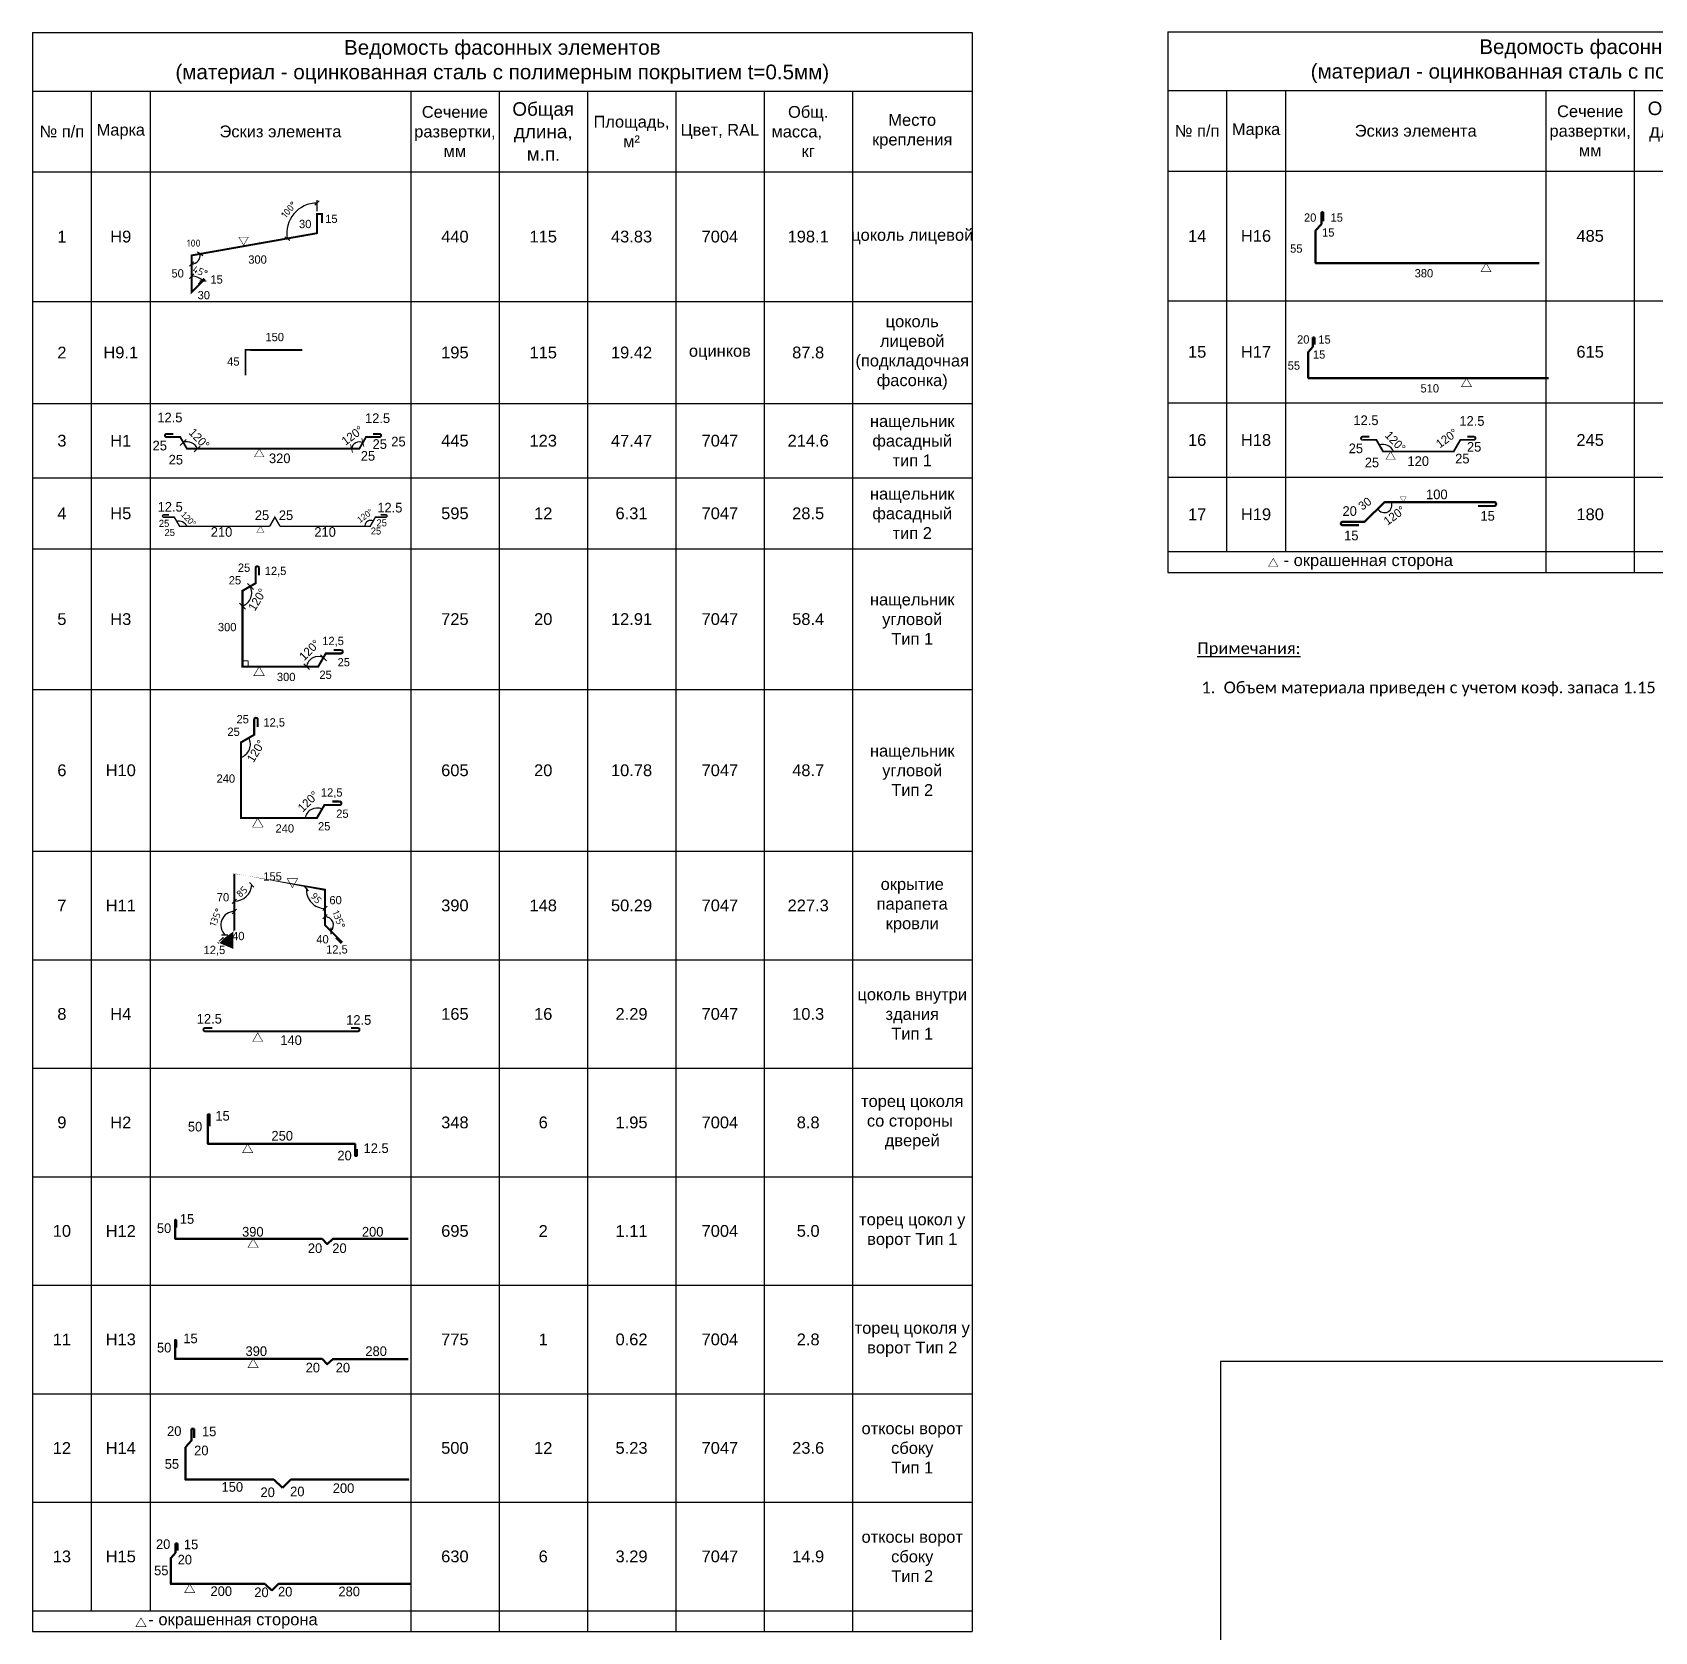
# Model space of a CAD drawing. Header units: millimetres. Extents: x -3689 to 2883575, y -702957 to -604547.
# Drawn here: x 2875816 to 2878571, y -668807 to -666091 of the extents above; entities that cross this region are included whole.
import ezdxf

# ---------------------------------------------------------------- set-up
doc = ezdxf.new("R2010")
doc.units = ezdxf.units.MM
doc.header["$PDMODE"] = 35
for name, color, linetype in [('A-DOOR-IDEN', 12, 'Continuous'), ('A-FLOR-IDEN', 14, 'Continuous'), ('Основная надпись', 7, 'Continuous')]:
    doc.layers.add(name, color=color, linetype=linetype)
doc.layers.add('ФЭ', color=7, linetype='Continuous', lineweight=25, true_color=0xb8002e)
doc.styles.add('Calibri', font='calibri.ttf')
doc.styles.add('DimNat10S', font='romans.shx', dxfattribs={"height": 12})
doc.styles.add('M_200', font='arial.ttf')
doc.dimstyles.new('DimSpecM10S', dxfattribs={"dimscale": 0.05, "dimtxt": 12, "dimasz": 150, "dimexe": 100, "dimexo": 100, "dimgap": 100, "dimtad": 1, "dimdec": 0, "dimzin": 0, "dimtxsty": 'DimNat10S', "dimblk": 'OBLIQUE', "dimcen": 100, "dimdle": 100, "dimclrt": 10, "dimadec": 0, "dimazin": 0, "dimtfac": 1, "dimtdec": 0, "dimtix": 1, "dimtmove": 1, "dimatfit": 3, "dimldrblk": 'OBLIQUE', "dimfxl": 1, "dimtolj": 1, "dimtzin": 0, "dimarcsym": 0})

msp = doc.modelspace()

# ---------------------------------------------------------------- texts
at = {"transparency": 33554687}
for s, height, p in [('12.5', 16.37639146271792, (2876028.052239216, -666753.5758042837)), ('12.5', 16.37639146271792, (2876380.743862056, -666754.7599019172)), ('12.5', 16.37639146271792, (2878059.401554222, -666758.2683578467)), ('12.5', 16.37639146271792, (2878239.327945099, -666759.4524554801)), ('25', 16.37639146271792, (2876019.974087597, -666801.2921536462)), ('25', 16.37639146271792, (2876393.609437327, -666798.6868548965)), ('25', 16.37639146271792, (2876425.3611673, -666794.4951020201)), ('25', 16.37639146271792, (2878252.19352037, -666803.3794084594)), ('25', 16.37639146271792, (2876047.298409598, -666825.1899130768)), ('320', 16.37639146271792, (2876217.629930592, -666822.9044296792)), ('25', 16.37639146271792, (2876373.60204355, -666818.6844749998)), ('25', 16.37639146271792, (2878051.323402603, -666805.9847072092)), ('25', 16.37639146271792, (2878078.647724604, -666829.8824666397)), ('120', 16.37639146271792, (2878151.183103606, -666827.5969832421)), ('25', 16.37639146271792, (2878232.186126594, -666823.3770285627)), ('100', 16.37639146271792, (2878182.753845872, -666884.1263001527)), ('12.5', 16.37639146271792, (2876028.593989641, -666905.1992555736)), ('12.5', 16.37639146271792, (2876401.611194733, -666906.6720990145)), ('20', 16.37639146271792, (2878040.846722576, -666912.4545177994)), ('25', 11.93838937632137, (2876030.615971019, -666931.0887431819)), ('25', 16.37639146271792, (2876193.641563233, -666919.5101755515)), ('25', 16.37639146271792, (2876234.393408892, -666919.5101755515)), ('25', 11.93838937632137, (2876400.161175298, -666930.1872005027)), ('15', 16.37639146271792, (2878275.126698954, -666920.6336541061)), ('25', 11.93838937632137, (2876040.159857624, -666946.6244022859)), ('210', 16.37639146271792, (2876118.811330511, -666947.9753699182)), ('210', 16.37639146271792, (2876294.66575961, -666947.9753699182)), ('25', 11.93838937632137, (2876390.479850939, -666944.0725590133)), ('15', 16.37639146271792, (2878043.657574263, -666953.9824068417)), ('12.5', 16.37639146271792, (2876094.98066266, -667774.743798009)), ('12.5', 16.37639146271792, (2876348.75893047, -667776.7641593822)), ('140', 16.37639146271792, (2876236.858765781, -667811.0692554985)), ('50', 16.37639146271792, (2876079.897257007, -667957.9160370503)), ('15', 16.37639146271792, (2876126.584924114, -667939.5213774379)), ('250', 16.37639146271792, (2876221.881317502, -667973.4000082747)), ('20', 16.37639146271792, (2876333.804359452, -668006.9593288611)), ('12.5', 16.37639146271792, (2876378.272135959, -667994.5311265807)), ('15', 16.37639146271792, (2876066.255395392, -668114.7376870001)), ('50', 16.37639146271792, (2876027.264487437, -668130.4422045356)), ('390', 16.37639146271792, (2876171.955581193, -668136.4200107356)), ('200', 16.37639146271792, (2876375.485776547, -668136.4200107356)), ('20', 16.37639146271792, (2876283.688462002, -668164.3359676887)), ('20', 16.37639146271792, (2876325.141835782, -668164.3359676887)), ('15', 16.37639146271792, (2876072.127670099, -668317.5065428158)), ('50', 16.37639146271792, (2876027.442363287, -668333.2110603513)), ('390', 16.37639146271792, (2876177.8278559, -668339.1888665514)), ('280', 16.37639146271792, (2876381.358051255, -668339.1888665514)), ('20', 16.37639146271792, (2876279.928166545, -668367.1048235045)), ('20', 16.37639146271792, (2876331.014110489, -668367.1048235045)), ('20', 16.37639146271792, (2876044.549798412, -668474.910935337)), ('15', 16.37639146271792, (2876103.829889817, -668475.4748633816)), ('20', 16.37639146271792, (2876090.569838165, -668507.815452057)), ('55', 16.37639146271792, (2876040.598582877, -668530.7728009181)), ('150', 16.37639146271792, (2876137.084372778, -668569.7915176181)), ('20', 16.37639146271792, (2876203.249160817, -668578.8902174903)), ('20', 16.37639146271792, (2876253.577353642, -668577.4735505703)), ('200', 16.37639146271792, (2876325.95588434, -668571.834826258)), ('20', 16.37639146271792, (2876025.752126552, -668666.9305468274)), ('15', 16.37639146271792, (2876073.176199676, -668667.3816892632)), ('20', 16.37639146271792, (2876062.568158354, -668693.2541602035)), ('55', 16.37639146271792, (2876022.591154124, -668711.6200392924)), ('200', 16.37639146271792, (2876118.34148668, -668746.8305611112)), ('20', 16.37639146271792, (2876192.711616476, -668748.7974624588)), ('20', 16.37639146271792, (2876232.974170736, -668747.6641289229)), ('280', 16.37639146271792, (2876335.587190728, -668747.2817035469))]:
    msp.add_text(s, height=height, dxfattribs=at).set_placement(p)
at = {"lineweight": 18, "transparency": 33554687}
for s, height, rotation, p in [('120°', 14.3585303436581, 313.932835946318, (2876080.234991388, -666772.0980250689)), ('120°', 14.35853034365811, 36.21130162195177, (2876347.572661213, -666793.3732563681)), ('120°', 14.3585303436581, 313.932835946318, (2878111.584306393, -666776.7905786318)), ('120°', 14.35853034365811, 36.21130162195177, (2878206.156744256, -666798.065809931)), ('30', 14.35853034365811, 36.21130162195177, (2878074.37354668, -666903.7419032331)), ('120°', 14.35853034365811, 36.21130162195177, (2878117.292095979, -666929.2645944984)), ('120°', 10.46736862052676, 313.9328359462127, (2876067.189026997, -666910.9375009572)), ('120°', 10.46736862052676, 36.21130161994647, (2876372.173896982, -666924.9278765952)), ('120°', 14.35853034365811, 58.71498173041312, (2876193.629526235, -667075.2752593551)), ('120°', 14.35853034365811, 44.90998339545254, (2876277.396652759, -667159.33515325)), ('120°', 14.35853034365811, 58.71498173041312, (2876191.315954355, -667332.5758325936)), ('120°', 14.35853034365811, 44.90998339545254, (2876275.083080878, -667416.6357264885))]:
    msp.add_text(s, height=height, rotation=rotation, dxfattribs=at).set_placement(p)
at = {"layer": 'A-DOOR-IDEN', "linetype": 'ByBlock', "ltscale": 500, "insert": (2877787.166895941, -667093.7962618647), "char_height": 20, "attachment_point": 1, "style": 'Calibri'}
msp.add_mtext_dynamic_manual_height_columns('\\A1;\\pxql;\\P{\\L Примечания:\\P}\\P\\pq*;  1.  Объем материала приведен с учетом коэф. запаса 1.15{\\A0; }', width=1749.999999999995, gutter_width=2.5, heights=[0], dxfattribs=at)
at = {"layer": 'Основная надпись', "transparency": 33554687}
for s, p in [('15', (2876313.181051487, -666414.9626854648)), ('20', (2877975.409502925, -666412.8777041172)), ('15', (2878020.587596991, -666412.8777041172)), ('30', (2876268.680351177, -666423.7822671488)), ('15', (2878006.132219631, -666438.1642127386)), ('55', (2877951.916846578, -666465.4827535596)), ('300', (2876182.515808248, -666484.1629394738)), ('50', (2876052.060064403, -666507.6339652205)), ('15', (2876118.164365277, -666517.9411748762)), ('380', (2878163.351939545, -666507.4003850457)), ('30', (2876096.461139973, -666544.550984847)), ('150', (2876211.647904793, -666615.7948662203)), ('20', (2877963.66220386, -666619.9300111993)), ('15', (2877999.804679113, -666619.9300111993)), ('45', (2876146.665113657, -666657.2883929702)), ('15', (2877990.650002065, -666645.4574029921)), ('55', (2877947.759628589, -666664.2413797982)), ('510', (2878173.290078199, -666702.887810154)), ('25', (2876164.820614267, -667007.4873943351)), ('12,5', (2876210.48308623, -667012.9283656715)), ('25', (2876149.354974214, -667028.8359363787)), ('300', (2876130.941960469, -667108.3394317942)), ('12,5', (2876308.167167402, -667131.9198247012)), ('25', (2876334.212345762, -667167.9674083013)), ('300', (2876231.103466269, -667192.9967334558)), ('25', (2876303.279528165, -667189.3159503449)), ('25', (2876162.507042386, -667264.7879675736)), ('25', (2876147.041402334, -667286.1365096172)), ('12,5', (2876208.16951435, -667270.2289389101)), ('240', (2876128.628388588, -667365.6400050328)), ('12,5', (2876305.853595521, -667389.2203979397)), ('25', (2876331.898773882, -667425.2679815398)), ('240', (2876228.789894389, -667450.2973066943)), ('25', (2876300.965956284, -667446.6165235834)), ('155', (2876208.002569446, -667531.7744497876)), ('70', (2876129.087021398, -667567.1544622028)), ('60', (2876320.296821829, -667572.078594651)), ('40', (2876155.052547969, -667633.0490577432)), ('40', (2876298.050389605, -667638.5920039357)), ('12,5', (2876106.676290549, -667656.7160388075)), ('12,5', (2876314.670463206, -667655.7093415025))]:
    msp.add_text(s, height=14.09297581848358, dxfattribs=at).set_placement(p)

# ---------------------------------------------------------------- blocks, each defined once
blk = doc.blocks.new('*T706')
at = {"layer": 'A-FLOR-IDEN', "color": 0, "linetype": 'ByBlock', "lineweight": -2, "transparency": 16777216}
for p, q in [((0, 0), (1595.853225398809, 0)), ((0, 0), (0, -100)), ((1595.853225398809, 0), (1595.853225398809, -100)), ((0, -100), (100, -100)), ((0, -100), (0, -2715.803900044179)), ((100, -100), (200, -100)), ((100, -100), (100, -2680.416038710857)), ((200, -100), (1595.853225398809, -100)), ((200, -100), (200, -2680.416038710857)), ((642.4565712977201, -100), (642.4565712977201, -2715.803900044179)), ((792.4565712977201, -100), (792.4565712977201, -2715.803900044179)), ((942.4565712977201, -100), (942.4565712977201, -2715.803900044179)), ((1092.45657129772, -100), (1092.45657129772, -2715.803900044179)), ((1242.45657129772, -100), (1242.45657129772, -2715.803900044179)), ((1392.45657129772, -100), (1392.45657129772, -2715.803900044179)), ((1595.853225398809, -100), (1595.853225398809, -2715.803900044179)), ((0, -236.5825907557737), (1595.853225398809, -236.5825907557737)), ((0, -457.0133319764864), (1595.853225398809, -457.0133319764864)), ((0, -630.3080870804843), (1595.853225398809, -630.3080870804843)), ((0, -756.5040385152679), (1595.853225398809, -756.5040385152679)), ((0, -877.0673617760185), (1595.853225398809, -877.0673617760185)), ((0, -1115.801254524849), (1595.853225398809, -1115.801254524849)), ((0, -1390.592954321066), (1595.853225398809, -1390.592954321066)), ((0, -1574.853394948179), (1595.853225398809, -1574.853394948179)), ((0, -1759.113835575292), (1595.853225398809, -1759.113835575292)), ((0, -1943.374276202405), (1595.853225398809, -1943.374276202405)), ((0, -2127.634716829518), (1595.853225398809, -2127.634716829518)), ((0, -2311.895157456631), (1595.853225398809, -2311.895157456631)), ((0, -2496.155598083744), (1595.853225398809, -2496.155598083744)), ((0, -2680.416038710857), (1595.853225398809, -2680.416038710857)), ((0, -2715.803900044179), (1595.853225398809, -2715.803900044179))]:
    blk.add_line(p, q, dxfattribs=at)
at = {"layer": 'A-FLOR-IDEN', "color": 0, "transparency": 16777216, "attachment_point": 5, "style": 'M_200'}
for s, insert, char_height, width in [('Ведомость фасонных элементов \\P(материал - оцинкованная сталь с полимерным покрытием t=0.5мм)', (797.9266126994044, -50), 25, 1594.598697398809), ('Сечение развертки, мм', (717.4565712977201, -168.2912953778869), 20, 148.745472), ('{\\H1.1478x;Общая длина, м.п}.', (867.4565712977201, -168.2912953778869), 20, 148.745472), ('Общ. масса,      кг', (1317.45657129772, -168.2912953778869), 20, 148.745472), ('№ п/п', (50, -168.2912953778869), 20, 98.745472), ('Марка', (150, -168.2912953778869), 20, 98.745472), ('Эскиз элемента', (421.22828564886, -168.2912953778869), 20, 441.2020432977201), ('Площадь, м²', (1017.45657129772, -168.2912953778869), 20, 148.745472), ('Цвет, RAL', (1167.45657129772, -168.2912953778869), 20, 148.745472), ('Место крепления', (1494.154898348264, -168.2912953778869), 20, 202.1421261010886), ('1', (50, -346.79796136613), 20, 98.745472), ('Н9', (150, -346.79796136613), 20, 98.745472), ('440', (717.4565712977201, -346.79796136613), 20, 148.745472), ('115', (867.4565712977201, -346.79796136613), 20, 148.745472), ('43.83', (1017.45657129772, -346.79796136613), 20, 148.745472), ('7004', (1167.45657129772, -346.79796136613), 20, 148.745472), ('198.1', (1317.45657129772, -346.79796136613), 20, 148.745472), ('цоколь лицевой', (1494.154898348264, -346.79796136613), 20, 202.1421261010886), ('цоколь лицевой (подкладочная фасонка)', (1494.154898348264, -543.6607095284853), 20, 202.1421261010886), ('2', (50, -543.6607095284853), 20, 98.745472), ('Н9.1', (150, -543.6607095284853), 20, 98.745472), ('195', (717.4565712977201, -543.6607095284853), 20, 148.745472), ('115', (867.4565712977201, -543.6607095284853), 20, 148.745472), ('19.42', (1017.45657129772, -543.6607095284853), 20, 148.745472), ('оцинков', (1167.45657129772, -543.6607095284853), 20, 148.745472), ('87.8', (1317.45657129772, -543.6607095284853), 20, 148.745472), ('нащельник фасадный\\Pтип 1', (1494.154898348264, -693.4060627978761), 20, 202.1421261010886), ('3', (50, -693.4060627978761), 20, 98.745472), ('Н1', (150, -693.4060627978761), 20, 98.745472), ('445', (717.4565712977201, -693.4060627978761), 20, 148.745472), ('123', (867.4565712977201, -693.4060627978761), 20, 148.745472), ('47.47', (1017.45657129772, -693.4060627978761), 20, 148.745472), ('7047', (1167.45657129772, -693.4060627978761), 20, 148.745472), ('214.6', (1317.45657129772, -693.4060627978761), 20, 148.745472), ('нащельник фасадный\\Pтип 2', (1494.154898348264, -816.7857001456432), 20, 202.1421261010886), ('4', (50, -816.7857001456432), 20, 98.745472), ('Н5', (150, -816.7857001456432), 20, 98.745472), ('595', (717.4565712977201, -816.7857001456432), 20, 148.745472), ('12', (867.4565712977201, -816.7857001456432), 20, 148.745472), ('6.31', (1017.45657129772, -816.7857001456432), 20, 148.745472), ('7047', (1167.45657129772, -816.7857001456432), 20, 148.745472), ('28.5', (1317.45657129772, -816.7857001456432), 20, 148.745472), ('нащельник угловой\\PТип 1', (1494.154898348264, -996.4343081504339), 20, 202.1421261010886), ('5', (50, -996.4343081504339), 20, 98.745472), ('Н3', (150, -996.4343081504339), 20, 98.745472), ('725', (717.4565712977201, -996.4343081504339), 20, 148.745472), ('20', (867.4565712977201, -996.4343081504339), 20, 148.745472), ('12.91', (1017.45657129772, -996.4343081504339), 20, 148.745472), ('7047', (1167.45657129772, -996.4343081504339), 20, 148.745472), ('58.4', (1317.45657129772, -996.4343081504339), 20, 148.745472), ('нащельник угловой \\PТип 2', (1494.154898348264, -1253.197104422958), 20, 202.1421261010886), ('6', (50, -1253.197104422958), 20, 98.745472), ('Н10', (150, -1253.197104422958), 20, 98.745472), ('605', (717.4565712977201, -1253.197104422958), 20, 148.745472), ('20', (867.4565712977201, -1253.197104422958), 20, 148.745472), ('10.78', (1017.45657129772, -1253.197104422958), 20, 148.745472), ('7047', (1167.45657129772, -1253.197104422958), 20, 148.745472), ('48.7', (1317.45657129772, -1253.197104422958), 20, 148.745472), ('окрытие парапета кровли', (1494.154898348264, -1482.723174634622), 20, 202.1421261010886), ('7', (50, -1482.723174634622), 20, 98.745472), ('Н11', (150, -1482.723174634622), 20, 98.745472), ('390', (717.4565712977201, -1482.723174634622), 20, 148.745472), ('148', (867.4565712977201, -1482.723174634622), 20, 148.745472), ('50.29', (1017.45657129772, -1482.723174634622), 20, 148.745472), ('7047', (1167.45657129772, -1482.723174634622), 20, 148.745472), ('227.3', (1317.45657129772, -1482.723174634622), 20, 148.745472), ('цоколь внутри здания\\PТип 1', (1494.154898348264, -1666.983615261735), 20, 202.1421261010886), ('8', (50, -1666.983615261735), 20, 98.745472), ('Н4', (150, -1666.983615261735), 20, 98.745472), ('165', (717.4565712977201, -1666.983615261735), 20, 148.745472), ('16', (867.4565712977201, -1666.983615261735), 20, 148.745472), ('2.29', (1017.45657129772, -1666.983615261735), 20, 148.745472), ('7047', (1167.45657129772, -1666.983615261735), 20, 148.745472), ('10.3', (1317.45657129772, -1666.983615261735), 20, 148.745472), ('торец цоколя со стороны  дверей', (1494.154898348264, -1851.244055888848), 20, 202.1421261010886), ('9', (50, -1851.244055888848), 20, 98.745472), ('Н2', (150, -1851.244055888848), 20, 98.745472), ('348', (717.4565712977201, -1851.244055888848), 20, 148.745472), ('6', (867.4565712977201, -1851.244055888848), 20, 148.745472), ('1.95', (1017.45657129772, -1851.244055888848), 20, 148.745472), ('7004', (1167.45657129772, -1851.244055888848), 20, 148.745472), ('8.8', (1317.45657129772, -1851.244055888848), 20, 148.745472), ('торец цокол у ворот Тип 1', (1494.154898348264, -2035.504496515961), 20, 202.1421261010886), ('10', (50, -2035.504496515961), 20, 98.745472), ('Н12', (150, -2035.504496515961), 20, 98.745472), ('695', (717.4565712977201, -2035.504496515961), 20, 148.745472), ('2', (867.4565712977201, -2035.504496515961), 20, 148.745472), ('1.11', (1017.45657129772, -2035.504496515961), 20, 148.745472), ('7004', (1167.45657129772, -2035.504496515961), 20, 148.745472), ('5.0', (1317.45657129772, -2035.504496515961), 20, 148.745472), ('торец цоколя у ворот Тип 2', (1494.154898348264, -2219.764937143074), 20, 202.1421261010886), ('11', (50, -2219.764937143074), 20, 98.745472), ('Н13', (150, -2219.764937143074), 20, 98.745472), ('775', (717.4565712977201, -2219.764937143074), 20, 148.745472), ('1', (867.4565712977201, -2219.764937143074), 20, 148.745472), ('0.62', (1017.45657129772, -2219.764937143074), 20, 148.745472), ('7004', (1167.45657129772, -2219.764937143074), 20, 148.745472), ('2.8', (1317.45657129772, -2219.764937143074), 20, 148.745472), ('откосы ворот сбоку \\PТип 1', (1494.154898348264, -2404.025377770187), 20, 202.1421261010886), ('12', (50, -2404.025377770187), 20, 98.745472), ('Н14', (150, -2404.025377770187), 20, 98.745472), ('500', (717.4565712977201, -2404.025377770187), 20, 148.745472), ('12', (867.4565712977201, -2404.025377770187), 20, 148.745472), ('5.23', (1017.45657129772, -2404.025377770187), 20, 148.745472), ('7047', (1167.45657129772, -2404.025377770187), 20, 148.745472), ('23.6', (1317.45657129772, -2404.025377770187), 20, 148.745472), ('откосы ворот сбоку\\PТип 2', (1494.154898348264, -2588.2858183973), 20, 202.1421261010886), ('13', (50, -2588.2858183973), 20, 98.745472), ('Н15', (150, -2588.2858183973), 20, 98.745472), ('630', (717.4565712977201, -2588.2858183973), 20, 148.745472), ('6', (867.4565712977201, -2588.2858183973), 20, 148.745472), ('3.29', (1017.45657129772, -2588.2858183973), 20, 148.745472), ('7047', (1167.45657129772, -2588.2858183973), 20, 148.745472), ('14.9', (1317.45657129772, -2588.2858183973), 20, 148.745472), ('     - окрашенная сторона', (321.22828564886, -2698.109969377518), 20, 641.20204329772)]:
    blk.add_mtext(s, dxfattribs=dict(at, insert=insert, char_height=char_height, width=width))
blk = doc.blocks.new('_Oblique')
at = {"color": 0, "linetype": 'ByBlock', "lineweight": -2}
blk.add_line((-0.5, -0.5), (0.5, 0.5), dxfattribs=at)
blk = doc.blocks.new('*D714')
at = {"color": 0, "lineweight": -2, "transparency": 16777216}
blk.add_arc((2876158.904484292, -667537.4017264592), 29.47213455499177, 270.0000000002767, 356.284232577031, dxfattribs=at)
at = {"layer": 'Defpoints', "color": 0, "lineweight": 50, "transparency": 16777216}
for p in [(2876158.904484292, -667537.4017264592), (2876158.904484292, -667537.4017264592), (2876312.884604739, -667547.4017264592), (2876173.08539575, -667563.2379116551), (2876158.904484293, -667607.4017264596)]:
    blk.add_point(p, dxfattribs=at)
at = {"color": 0, "lineweight": -2, "transparency": 16777216, "xscale": 7.5, "yscale": 7.5, "zscale": 7.5}
for p, rotation in [((2876188.314663163, -667539.3117248921), 86.28423257703103), ((2876158.904484292, -667566.8738610144), 180.0000000002767)]:
    blk.add_blockref('_Oblique', p, dxfattribs=dict(at, rotation=rotation))
at = {"color": 7, "lineweight": 18, "transparency": 16777216, "insert": (2876171.53592031, -667550.8801009587), "char_height": 12, "attachment_point": 5, "rotation": 43.142116288734144, "style": 'DimNat10S'}
blk.add_mtext('\\A1;85', dxfattribs=at)
blk = doc.blocks.new('*D715')
at = {"color": 0, "lineweight": -2, "transparency": 16777216}
blk.add_arc((2876312.884604739, -667547.4017264596), 31.76243217444476, 176.2842325770769, 270.0000000003815, dxfattribs=at)
at = {"layer": 'Defpoints', "color": 0, "lineweight": 50, "transparency": 16777216}
for p in [(2876158.904484293, -667537.4017264594), (2876312.884604739, -667547.4017264596), (2876312.884604739, -667547.4017264596), (2876284.716827326, -667562.0792062564), (2876312.88460474, -667607.4017264599)]:
    blk.add_point(p, dxfattribs=at)
at = {"color": 0, "lineweight": -2, "transparency": 16777216, "xscale": 7.5, "yscale": 7.5, "zscale": 7.5}
for p, rotation in [((2876281.188942864, -667545.3433008792), 86.28423257707696), ((2876312.88460474, -667579.1641586339), 3.815348037505827e-10)]:
    blk.add_blockref('_Oblique', p, dxfattribs=dict(at, rotation=rotation))
at = {"color": 7, "lineweight": 18, "transparency": 16777216, "insert": (2876297.735092075, -667561.5992915975), "char_height": 12, "attachment_point": 5, "rotation": 313.14211628854355, "style": 'DimNat10S'}
blk.add_mtext('\\A1;95', dxfattribs=at)
blk = doc.blocks.new('*D716')
at = {"color": 0, "lineweight": -2, "transparency": 16777216}
blk.add_arc((2876312.884604739, -667607.401726459), 14.24356503720512, 314.9999999996559, 89.99999999999878, dxfattribs=at)
at = {"layer": 'Defpoints', "color": 0, "lineweight": 50, "transparency": 16777216}
for p in [(2876312.884604739, -667547.4017264593), (2876312.884604739, -667607.401726459), (2876312.884604739, -667607.401726459), (2876327.128169777, -667607.4017264593), (2876341.168875987, -667635.685997707)]:
    blk.add_point(p, dxfattribs=at)
at = {"color": 0, "lineweight": -2, "transparency": 16777216, "xscale": 7.5, "yscale": 7.5, "zscale": 7.5}
for p, rotation in [((2876312.884604739, -667593.1581614219), 179.9999999999988), ((2876322.956326166, -667617.4734478852), 224.999999999656)]:
    blk.add_blockref('_Oblique', p, dxfattribs=dict(at, rotation=rotation))
at = {"color": 7, "lineweight": 18, "transparency": 16777216, "insert": (2876336.206617805, -667597.7414323454), "char_height": 12, "attachment_point": 5, "rotation": 292.5000000001179, "style": 'DimNat10S'}
blk.add_mtext('\\A1;135°', dxfattribs=at)
blk = doc.blocks.new('*D717')
at = {"color": 0, "lineweight": -2, "transparency": 16777216}
blk.add_arc((2876158.904484293, -667607.4017264593), 23.11230487651194, 90.00000000052061, 224.9999999999626, dxfattribs=at)
at = {"layer": 'Defpoints', "color": 0, "lineweight": 50, "transparency": 16777216}
for p in [(2876158.904484292, -667537.4017264594), (2876142.561616786, -667591.0588589525), (2876158.904484293, -667607.4017264593), (2876158.904484293, -667607.4017264593), (2876130.620213046, -667635.6859977068)]:
    blk.add_point(p, dxfattribs=at)
at = {"color": 0, "lineweight": -2, "transparency": 16777216, "xscale": 7.5, "yscale": 7.5, "zscale": 7.5}
for p, rotation in [((2876158.904484293, -667584.2894215828), 5.206186346994001e-10), ((2876142.561616786, -667623.7445939663), 314.9999999999627)]:
    blk.add_blockref('_Oblique', p, dxfattribs=dict(at, rotation=rotation))
at = {"color": 7, "lineweight": 18, "transparency": 16777216, "insert": (2876127.388824011, -667594.3475125433), "char_height": 12, "attachment_point": 5, "rotation": 67.50000000030848, "style": 'DimNat10S'}
blk.add_mtext('\\A1;135°', dxfattribs=at)
blk = doc.blocks.new('*D718')
at = {"color": 0, "lineweight": -2, "transparency": 16777216}
blk.add_arc((2876086.275952214, -666532.3711043997), 27.0234227990165, 44.99999999898714, 89.99999999987291, dxfattribs=at)
at = {"layer": 'Defpoints', "color": 0, "lineweight": 50, "transparency": 16777216}
for p in [(2876086.275952214, -666470.1056361545), (2876099.787663614, -666508.9681337586), (2876107.48915565, -666511.1579009644), (2876086.275952214, -666532.3711043997), (2876086.275952214, -666532.3711043997)]:
    blk.add_point(p, dxfattribs=at)
at = {"color": 0, "lineweight": -2, "transparency": 16777216, "xscale": 7.5, "yscale": 7.5, "zscale": 7.5}
for p, rotation in [((2876086.275952214, -666505.3476816006), 179.9999999998729), ((2876105.384397727, -666513.262658888), 314.9999999989872)]:
    blk.add_blockref('_Oblique', p, dxfattribs=dict(at, rotation=rotation))
at = {"color": 7, "lineweight": 18, "transparency": 16777216, "insert": (2876100.826886162, -666497.2420423196), "char_height": 12, "attachment_point": 5, "rotation": 337.49999999984277, "style": 'DimNat10S'}
blk.add_mtext('\\A1;45°', dxfattribs=at)
blk = doc.blocks.new('*D719')
at = {"color": 0, "lineweight": -2, "transparency": 16777216}
blk.add_line((2876299.196882091, -666394.8100758436), (2876299.196882091, -666376.1787423519), dxfattribs=at)
blk.add_arc((2876299.196882091, -666432.4015066845), 51.22276433306772, 90.00000000014428, 190.0418622535492, dxfattribs=at)
at = {"layer": 'Defpoints', "color": 0, "lineweight": 50, "transparency": 16777216}
for p in [(2876271.039091305, -666389.6123678298), (2876299.196882091, -666399.8100758434), (2876299.196882091, -666432.4015066845), (2876299.196882091, -666432.4015066845), (2876086.275952214, -666470.1056361545)]:
    blk.add_point(p, dxfattribs=at)
at = {"color": 0, "lineweight": -2, "transparency": 16777216, "xscale": 7.5, "yscale": 7.5, "zscale": 7.5}
for p, rotation in [((2876299.196882091, -666381.1787423517), 1.44282682569911e-10), ((2876248.75881891, -666441.3331005186), 280.0418622535492)]:
    blk.add_blockref('_Oblique', p, dxfattribs=dict(at, rotation=rotation))
at = {"color": 7, "lineweight": 18, "transparency": 16777216, "insert": (2876251.516871189, -666392.4229003844), "char_height": 12, "attachment_point": 5, "rotation": 50.0209311268379, "style": 'DimNat10S'}
blk.add_mtext('\\A1;100°', dxfattribs=at)
blk = doc.blocks.new('*D720')
at = {"color": 0, "lineweight": -2, "transparency": 16777216}
blk.add_arc((2876086.275952214, -666470.1056361547), 14.65768219516837, 269.9999999999604, 10.041862253687, dxfattribs=at)
at = {"layer": 'Defpoints', "color": 0, "lineweight": 50, "transparency": 16777216}
for p in [(2876299.196882091, -666432.4015066845), (2876086.275952214, -666470.1056361547), (2876086.275952214, -666470.1056361547), (2876094.333462465, -666482.3499889714), (2876086.275952214, -666532.3711043997)]:
    blk.add_point(p, dxfattribs=at)
at = {"color": 0, "lineweight": -2, "transparency": 16777216, "xscale": 7.5, "yscale": 7.5, "zscale": 7.5}
for p, rotation in [((2876086.275952214, -666484.7633183498), 179.9999999999604), ((2876100.70908776, -666467.5498103297), 100.041862253687)]:
    blk.add_blockref('_Oblique', p, dxfattribs=dict(at, rotation=rotation))
at = {"color": 7, "lineweight": 18, "transparency": 16777216, "insert": (2876089.832299986, -666449.2185132056), "char_height": 12, "attachment_point": 5, "style": 'DimNat10S'}
blk.add_mtext('\\A1;100', dxfattribs=at)
blk = doc.blocks.new('*T867')
at = {"layer": 'A-FLOR-IDEN', "color": 0, "linetype": 'ByBlock', "lineweight": -2, "transparency": 16777216}
for p, q in [((0, 0), (1595.853225398809, 0)), ((0, 0), (0, -100)), ((1595.853225398809, 0), (1595.853225398809, -100)), ((0, -100), (100, -100)), ((0, -100), (0, -918.0878512833733)), ((100, -100), (200, -100)), ((100, -100), (100, -882.6999899500515)), ((200, -100), (1595.853225398809, -100)), ((200, -100), (200, -882.6999899500515)), ((642.4565712977201, -100), (642.4565712977201, -918.0878512833733)), ((792.4565712977201, -100), (792.4565712977201, -918.0878512833733)), ((942.4565712977201, -100), (942.4565712977201, -918.0878512833733)), ((1092.45657129772, -100), (1092.45657129772, -918.0878512833733)), ((1242.45657129772, -100), (1242.45657129772, -918.0878512833733)), ((1392.45657129772, -100), (1392.45657129772, -918.0878512833733)), ((1595.853225398809, -100), (1595.853225398809, -918.0878512833733)), ((0, -236.5825907557737), (1595.853225398809, -236.5825907557737)), ((0, -457.0133319764864), (1595.853225398809, -457.0133319764864)), ((0, -630.3080870804843), (1595.853225398809, -630.3080870804843)), ((0, -756.5040385152679), (1595.853225398809, -756.5040385152679)), ((0, -882.6999899500515), (1595.853225398809, -882.6999899500515)), ((0, -918.0878512833733), (1595.853225398809, -918.0878512833733))]:
    blk.add_line(p, q, dxfattribs=at)
at = {"layer": 'A-FLOR-IDEN', "color": 0, "transparency": 16777216, "attachment_point": 5, "style": 'M_200'}
for s, insert, char_height, width in [('Ведомость фасонных элементов \\P(материал - оцинкованная сталь с полимерным покрытием t=0.5мм)', (797.9266126994044, -50), 25, 1594.598697398809), ('Сечение развертки, мм', (717.4565712977201, -168.2912953778869), 20, 148.745472), ('{\\H1.1478x;Общая длина, м.п}.', (867.4565712977201, -168.2912953778869), 20, 148.745472), ('Общ. масса,      кг', (1317.45657129772, -168.2912953778869), 20, 148.745472), ('№{\\fArial|b0|i0|c204|p34; }п/п', (50, -168.2912953778869), 20, 98.745472), ('Марка', (150, -168.2912953778869), 20, 98.745472), ('Эскиз элемента', (421.22828564886, -168.2912953778869), 20, 441.2020432977201), ('Площадь, м²', (1017.45657129772, -168.2912953778869), 20, 148.745472), ('Цвет, RAL', (1167.45657129772, -168.2912953778869), 20, 148.745472), ('Место крепления', (1494.154898348264, -168.2912953778869), 20, 202.1421261010886), ('откос ворот верх \\PТип 1', (1494.154898348264, -346.79796136613), 20, 202.1421261010886), ('14', (50, -346.79796136613), 20, 98.745472), ('Н16', (150, -346.79796136613), 20, 98.745472), ('485', (717.4565712977201, -346.79796136613), 20, 148.745472), ('7', (867.4565712977201, -346.79796136613), 20, 148.745472), ('2.91', (1017.45657129772, -346.79796136613), 20, 148.745472), ('7047', (1167.45657129772, -346.79796136613), 20, 148.745472), ('13.2', (1317.45657129772, -346.79796136613), 20, 148.745472), ('откос ворот верх\\PТип 2', (1494.154898348264, -543.6607095284853), 20, 202.1421261010886), ('15', (50, -543.6607095284853), 20, 98.745472), ('Н17', (150, -543.6607095284853), 20, 98.745472), ('615', (717.4565712977201, -543.6607095284853), 20, 148.745472), ('3', (867.4565712977201, -543.6607095284853), 20, 148.745472), ('1.85', (1017.45657129772, -543.6607095284853), 20, 148.745472), ('7047', (1167.45657129772, -543.6607095284853), 20, 148.745472), ('8.3', (1317.45657129772, -543.6607095284853), 20, 148.745472), ('нащельник фасадный\\PТип 3', (1494.154898348264, -693.4060627978761), 20, 202.1421261010886), ('16', (50, -693.4060627978761), 20, 98.745472), ('Н18', (150, -693.4060627978761), 20, 98.745472), ('245', (717.4565712977201, -693.4060627978761), 20, 148.745472), ('4', (867.4565712977201, -693.4060627978761), 20, 148.745472), ('0.89', (1017.45657129772, -693.4060627978761), 20, 148.745472), ('7047', (1167.45657129772, -693.4060627978761), 20, 148.745472), ('4.0', (1317.45657129772, -693.4060627978761), 20, 148.745472), ('цоколь внутри здания\\PТип 2', (1494.154898348264, -819.6020142326597), 20, 202.1421261010886), ('17', (50, -819.6020142326597), 20, 98.745472), ('Н19', (150, -819.6020142326597), 20, 98.745472), ('180', (717.4565712977201, -819.6020142326597), 20, 148.745472), ('64', (867.4565712977201, -819.6020142326597), 20, 148.745472), ('9.97', (1017.45657129772, -819.6020142326597), 20, 148.745472), ('7004', (1167.45657129772, -819.6020142326597), 20, 148.745472), ('45.0', (1317.45657129772, -819.6020142326597), 20, 148.745472), ('     - окрашенная сторона', (321.22828564886, -900.3939206167124), 20, 641.20204329772)]:
    blk.add_mtext(s, dxfattribs=dict(at, insert=insert, char_height=char_height, width=width))

# ---------------------------------------------------------------- dimensions: what is measured, and where the dimension line sits
at = {"lineweight": 18, "transparency": 33554687}
for base, line1, line2, picture, middle in [((2876271.039091305, -666389.6123678298), ((2876299.196882091, -666432.4015066844), (2876086.275952214, -666470.1056361547)), ((2876299.196882091, -666399.8100758434), (2876299.196882091, -666432.4015066844)), '*D719', (2876251.516871189, -666392.422900385)), ((2876099.787663614, -666508.9681337586), ((2876086.275952214, -666470.1056361547), (2876086.275952214, -666532.3711043997)), ((2876086.275952214, -666532.3711043997), (2876107.48915565, -666511.1579009641)), '*D718', (2876100.826886162, -666497.2420423198)), ((2876142.561616786, -667591.0588589525), ((2876158.904484293, -667607.4017264594), (2876158.904484292, -667537.4017264594)), ((2876130.620213046, -667635.6859977068), (2876158.904484293, -667607.4017264594)), '*D717', (2876127.388824011, -667594.3475125433)), ((2876327.128169777, -667607.4017264593), ((2876312.884604739, -667547.4017264594), (2876312.884604739, -667607.4017264594)), ((2876312.884604739, -667607.4017264594), (2876341.168875987, -667635.6859977068)), '*D716', (2876336.206617805, -667597.7414323451))]:
    dim = msp.add_angular_dim_2l(base=base, line1=line1, line2=line2, dimstyle='DimSpecM10S', override={"dimclrt": 7}, dxfattribs=at)
    dim.commit()
    dim.dimension.update_dxf_attribs({"geometry": picture, "text_midpoint": middle})
dim = msp.add_angular_dim_2l(base=(2876094.333462465, -666482.3499889714), line1=((2876086.275952214, -666470.1056361547), (2876086.275952214, -666532.3711043997)), line2=((2876299.196882091, -666432.4015066844), (2876086.275952214, -666470.1056361547)), text='100', dimstyle='DimSpecM10S', override={"dimclrt": 7}, dxfattribs=at)
dim.commit()
dim.dimension.update_dxf_attribs({"geometry": '*D720', "text_midpoint": (2876089.832299986, -666449.2185132056), "dimtype": 162})
for base, line1, line2, text, picture, middle in [((2876173.08539575, -667563.2379116551), ((2876158.904484292, -667537.4017264594), (2876312.884604739, -667547.4017264594)), ((2876158.904484293, -667607.4017264594), (2876158.904484292, -667537.4017264594)), '85', '*D714', (2876171.53592031, -667550.880100959)), ((2876284.716827326, -667562.0792062564), ((2876312.884604739, -667547.4017264594), (2876312.884604739, -667607.4017264594)), ((2876158.904484292, -667537.4017264594), (2876312.884604739, -667547.4017264594)), '95', '*D715', (2876297.735092076, -667561.5992915975))]:
    dim = msp.add_angular_dim_2l(base=base, line1=line1, line2=line2, text=text, dimstyle='DimSpecM10S', override={"dimclrt": 7}, dxfattribs=at)
    dim.commit()
    dim.dimension.update_dxf_attribs({"geometry": picture, "text_midpoint": middle})

# ---------------------------------------------------------------- linework, layer by layer
at = {"color": 14, "lineweight": 50}
for p, q in [((2878004.915234377, -666396.9168733864), (2878008.211477209, -666396.9168733864)), ((2878008.211477209, -666396.9168733864), (2878008.211477209, -666411.9168733864)), ((2877990.640263797, -666609.3886756595), (2877993.277258063, -666609.3886756595)), ((2877993.277258063, -666609.3886756595), (2877993.277258063, -666621.3886756595)), ((2876085.803208655, -668463.0278534672), (2876090.412175256, -668463.0278534672)), ((2876090.412175256, -668463.0278534672), (2876090.412175256, -668478.0278534672)), ((2876225.866674132, -668549.1742874711), (2876240.391982524, -668562.9225752238)), ((2876058.754854746, -668657.4240813316), (2876062.442028027, -668657.4240813316)), ((2876062.442028027, -668657.4240813316), (2876062.442028027, -668669.4240813316)), ((2876210.805627128, -668726.3412285347), (2876222.425873841, -668737.339858737))]:
    msp.add_line(p, q, dxfattribs=at)
at = {"lineweight": 15}
for p, q in [((2876066.788283435, -666792.7179038698), (2876076.951676269, -666782.8796187319)), ((2876378.608179132, -666794.5334117865), (2876375.16967069, -666780.8125128343)), ((2876090.564059307, -666803.8469224253), (2876100.727452142, -666794.0086372874)), ((2876359.486015545, -666804.7759217282), (2876356.047507103, -666791.055022776)), ((2876181.097520926, -667027.3665111515), (2876191.169789039, -667037.2980681005)), ((2876167.811698583, -667060.7148104358), (2876177.883966696, -667070.6463673847)), ((2876276.613913907, -667163.6936803199), (2876286.686182019, -667173.6252372687)), ((2876305.24111049, -667148.4987175453), (2876315.313378603, -667158.4302744942))]:
    msp.add_line(p, q, dxfattribs=at)
at = {"color": 14, "lineweight": 50}
for points in [[(2878004.915234377, -666396.9168733864), (2878004.915234377, -666416.7681499167), (2877995.045106838, -666428.0633073903), (2877994.978699854, -666483.0633073903), (2878374.978699854, -666483.0633073903)], [(2877990.640263797, -666609.3886756595), (2877990.640263797, -666625.2696968837), (2877982.744161766, -666634.3058228627), (2877982.691036179, -666678.3058228627), (2878390.691036179, -666678.3058228627)], [(2876116.7662611, -667949.0212491063), (2876116.7662611, -667929.0212491063), (2876113.970052748, -667929.0212491063), (2876113.970052748, -667979.0212491063), (2876363.970052748, -667979.0212491063), (2876363.970052748, -667999.0212491063), (2876367.058926287, -667999.0212491063), (2876367.058926287, -667987.6945131962)], [(2876059.971451063, -668120.8176048677), (2876059.971451063, -668108.0176048677), (2876058.181877717, -668108.0176048677), (2876058.181877717, -668140.0176048677), (2876307.781877717, -668140.0176048677), (2876307.781877717, -668140.0176048677), (2876307.781877717, -668140.0176048677), (2876307.781877717, -668140.0176048677)], [(2876307.781877717, -668140.0176048677), (2876316.603291271, -668149.292445185), (2876325.878131588, -668140.4710316311), (2876453.87687038, -668140.4710316311)], [(2876059.971451063, -668324.8731660339), (2876059.971451063, -668312.0731660338), (2876058.181877717, -668312.0731660338), (2876058.181877717, -668344.0731660338), (2876307.781877717, -668344.0731660338), (2876307.781877717, -668344.0731660338), (2876307.781877717, -668344.0731660338), (2876307.781877717, -668344.0731660338)], [(2876307.781877717, -668344.0731660338), (2876316.603291271, -668353.3480063512), (2876325.878131588, -668344.5265927973), (2876453.87687038, -668344.5265927973)], [(2876085.803208655, -668463.0278534672), (2876085.803208655, -668482.8791299975), (2876075.933081116, -668494.1742874711), (2876075.866674132, -668549.1742874711), (2876225.866674132, -668549.1742874711)], [(2876240.391982524, -668562.9225752238), (2876254.917290915, -668549.1742874711)], [(2876254.917290915, -668549.1742874711), (2876454.917290915, -668549.1742874711), (2876454.917290915, -668549.1742874711), (2876454.917290915, -668549.1742874711), (2876454.917290915, -668549.1742874711)], [(2876058.754854746, -668657.4240813316), (2876058.754854746, -668673.3051025558), (2876050.858752714, -668682.3412285347), (2876050.805627128, -668726.3412285347), (2876210.805627128, -668726.3412285347)], [(2876222.425873841, -668737.339858737), (2876234.046120554, -668726.3412285347)], [(2876234.046120554, -668726.3412285347), (2876458.046120554, -668726.3412285347), (2876458.046120554, -668726.3412285347), (2876458.046120554, -668726.3412285347), (2876458.046120554, -668726.3412285347)]]:
    msp.add_lwpolyline(points, dxfattribs=at)
msp.add_lwpolyline([(2878068.527964228, -666928.4070774534), (2878039.727964227, -666928.4070774534, -0.5162160072745638), (2878039.727964227, -666922.6470774534), (2878078.127964227, -666922.6470774534), (2878112.285764142, -666888.9240185019), (2878227.485764142, -666888.9240185019), (2878261.444730246, -666888.9760286986), (2878299.844730245, -666888.9760286986, -0.5158453464191165), (2878299.844730245, -666895.5731380306), (2878271.044730245, -666895.7791816816)], format="xyb", dxfattribs=at)
at = {"lineweight": 15, "transparency": 33554687}
msp.add_lwpolyline([(2876182.162621156, -667168.4034317344), (2876172.588178151, -667168.4034317344), (2876172.588178151, -667158.8289887299), (2876182.162621156, -667158.8289887299)], close=True, dxfattribs=at)
for centre, radius, start, end in [((2876077.726771651, -666806.9332138242), 20.39491165566053, 24.85722883737229, 106.3826267183748), ((2876371.298666785, -666800.4440813835), 13.58134547652313, 65.17702071971651, 171.1731456505359), ((2878109.076086656, -666811.6257673871), 20.39491165566053, 24.85722883737171, 106.3826267183757), ((2878111.923172828, -666894.1520640311), 12.80988404374552, 208.9363905357922, 24.08716138869965), ((2876064.650186853, -666936.3323535598), 14.86789059697652, 24.85722883590562, 106.3826267186877), ((2876390.143708122, -666930.0825080314), 9.90080085243338, 65.17702072033839, 171.1731456504541), ((2876164.307954663, -667042.8050980355), 24.08738764603714, 290.1059758264686, 26.44976512850793), ((2876301.436784815, -667171.6064896965), 20.30067452544165, 64.99573525790785, 170.9218869379893), ((2876161.994382783, -667300.105671274), 24.08738764603714, 290.105975826469, 26.44976512850796), ((2876299.123212934, -667428.9070629351), 20.30067452544165, 64.99573525790804, 170.9218869379895)]:
    msp.add_arc(centre, radius, start, end)
at = {"layer": 'Defpoints'}
msp.add_lwpolyline([(2875733.782861785, -668898.7509998282), (2875733.782861785, -666028.7509998282), (2879683.782861785, -666028.7509998282), (2879683.782861785, -668348.7509998282), (2877833.782861785, -668348.7509998282), (2877833.782861785, -668898.7509998282)], close=True, dxfattribs=at)
at = {"layer": 'ФЭ', "color": 244, "lineweight": 30, "ltscale": 20, "true_color": 0x991b1e}
for points, const_width in [([(2876307.790810443, -666415.0040612374), (2876307.790810443, -666415.0040612374), (2876307.790810443, -666415.0040612374), (2876307.742073873, -666399.8555137542), (2876299.196882091, -666399.8100758434), (2876299.196882091, -666432.4015066844), (2876086.275952214, -666470.1056361547), (2876086.275952214, -666532.3711043997), (2876107.48915565, -666511.1579009641), (2876106.782048869, -666510.450794183), (2876097.943214104, -666519.2896289479)], 3.202119724591113), ([(2876274.175715255, -666630.7927621275), (2876274.175715255, -666630.7927621275), (2876274.175715255, -666630.7927621275), (2876274.175715255, -666630.7927621275), (2876274.175715255, -666630.7927621275), (2876274.175715255, -666630.7927621275), (2876177.682793696, -666630.5307160935), (2876177.682793696, -666673.7950764934), (2876177.682793696, -666673.7950764934), (2876177.682793696, -666673.7950764934), (2876177.682793696, -666673.7950764934)], 3.202119724591113), ([(2876236.380155044, -666930.0825080314), (2876227.632155044, -666914.7399904773), (2876218.884155044, -666930.0825080314)], 2.480241859178604), ([(2876065.083807088, -666930.0825080314), (2876218.884155044, -666930.0825080314)], 2.480241859178604), ([(2876140.519707982, -667628.6149298949), (2876132.034426608, -667637.1002112692), (2876130.620213046, -667635.6859977068), (2876158.904484293, -667607.4017264594), (2876158.904484292, -667537.4017264594), (2876312.884604739, -667547.4017264594), (2876312.884604739, -667607.4017264594), (2876341.168875987, -667635.6859977068), (2876339.754662425, -667637.1002112692), (2876331.26938105, -667628.6149298949)], 3.202119724591113), ([(2876344.25545578, -667787.8312258606), (2876344.25545578, -667787.8312258606)], 3.402252207378058)]:
    msp.add_lwpolyline(points, dxfattribs=dict(at, const_width=const_width))
at = {"layer": 'ФЭ', "color": 2, "ltscale": 20, "transparency": 33554687}
for points, const_width in [([(2876174.542352418, -666452.8042917273), (2876166.619160912, -666439.080921479), (2876182.465543925, -666439.0809214792), (2876174.542352418, -666452.8042917273)], 0.9148913498831752), ([(2878284.625803797, -666483.0633073903), (2878276.207412839, -666497.6443882899), (2878293.044194791, -666497.6443882682), (2878284.625803797, -666483.0633073903)], 0.9720720592508737), ([(2878251.403338488, -666678.3058228627), (2878242.984947531, -666692.8869037622), (2878259.821729483, -666692.8869037406), (2878251.403338488, -666678.3058228627)], 0.9720720592508737), ([(2876201.064668131, -666798.360037535), (2876193.141476641, -666812.0834077933), (2876208.987859655, -666812.0834077729), (2876201.064668131, -666798.360037535)], 0.9148913498831752), ([(2878122.549557684, -666803.0525910979), (2878114.626366194, -666816.7759613562), (2878130.472749208, -666816.7759613359), (2878122.549557684, -666803.0525910979)], 0.9148913498831752), ([(2878144.002204715, -666888.9240185019), (2878149.073047268, -666880.1410615366), (2878138.931362139, -666880.1410615497), (2878144.002204715, -666888.9240185019)], 0.5855304639252322), ([(2876203.174581321, -666930.0825080314), (2876197.037574313, -666940.7121160072), (2876209.311588356, -666940.7121159914), (2876203.174581321, -666930.0825080314)], 0.7086405311938869), ([(2877923.169021701, -666984.6549951049), (2877915.245830211, -666998.3783653632), (2877931.092213225, -666998.3783653429), (2877923.169021701, -666984.6549951049)], 0.9148913498831752), ([(2876200.921614651, -667168.4034317344), (2876209.835205096, -667183.8422232637), (2876192.008024205, -667183.8422232637), (2876200.921614651, -667168.4034317344)], 1.029252768618572), ([(2876198.60804277, -667425.7040049729), (2876207.521633215, -667441.1427965022), (2876189.694452324, -667441.1427965022), (2876198.60804277, -667425.7040049729)], 1.029252768618572), ([(2876257.466701393, -667543.8026967155), (2876248.553110947, -667528.3639051862), (2876266.380291838, -667528.3639051864), (2876257.466701393, -667543.8026967155)], 1.029252768618572), ([(2876198.485983824, -667790.5524890836), (2876190.067592867, -667805.1335699832), (2876206.904374819, -667805.1335699615), (2876198.485983824, -667790.5524890836)], 0.9720720592508737), ([(2876181.419388996, -667979.0212491063), (2876190.079643034, -667994.0212491063), (2876172.759134958, -667994.0212491062), (2876181.419388996, -667979.0212491063)], 1), ([(2876190.67249068, -668140.0176048677), (2876199.332744718, -668155.0176048677), (2876182.012236642, -668155.0176048676), (2876190.67249068, -668140.0176048677)], 1), ([(2876190.67249068, -668344.0731660338), (2876199.332744718, -668359.0731660338), (2876182.012236642, -668359.0731660337), (2876190.67249068, -668344.0731660338)], 1), ([(2876082.973407234, -668726.3412285347), (2876091.633661272, -668741.3412285347), (2876074.313153196, -668741.3412285346), (2876082.973407234, -668726.3412285347)], 1), ([(2876000.281319029, -668783.9360896662), (2876008.941573067, -668798.9360896662), (2875991.621064991, -668798.9360896661), (2876000.281319029, -668783.9360896662)], 1)]:
    msp.add_lwpolyline(points, dxfattribs=dict(at, const_width=const_width))
at = {"layer": 'ФЭ', "color": 244, "lineweight": 30, "ltscale": 20, "true_color": 0x991b1e}
for points, const_width in [([(2876055.097611004, -666773.2598279879), (2876043.661469131, -666773.2598279879, 1.068660064661612), (2876044.013161168, -666778.5520587488), (2876066.885444915, -666778.5520587488), (2876078.321586789, -666798.3600375162), (2876371.086818751, -666798.3600375162), (2876382.522960625, -666778.5520587488), (2876405.395244372, -666778.5520587488, 0.9357512581090411), (2876405.746936409, -666773.2598279879), (2876394.310794536, -666773.2598279879)], 3.202119724591113), ([(2878086.44692601, -666777.9523815508), (2878075.010784137, -666777.9523815508, 1.068660064661612), (2878075.362476174, -666783.2446123117), (2878098.234759921, -666783.2446123117), (2878109.670901794, -666803.0525910791), (2878148.134383072, -666803.0525910791)], 3.202119724591113), ([(2878109.670901794, -666803.0525910791), (2878229.670901794, -666803.0525910791), (2878241.107043668, -666783.2446123117), (2878263.979327415, -666783.2446123117, 0.9357512581090411), (2878264.331019452, -666777.9523815508), (2878252.894877579, -666777.9523815508)], 3.202119724591113), ([(2876047.805734301, -666910.6408269885), (2876038.947727661, -666910.6408269885, 1.068660064661612), (2876039.220135124, -666914.7399904773), (2876056.936148404, -666914.7399904773), (2876065.794155044, -666930.0825080314), (2876104.550790417, -666930.0825080314)], 2.480241859178604), ([(2876236.380155044, -666930.0825080314), (2876389.470155044, -666930.0825080314), (2876398.328161684, -666914.7399904773), (2876416.044174964, -666914.7399904773, 0.9357512581090411), (2876416.316582427, -666910.6408269885), (2876407.458575787, -666910.6408269885)], 2.480241859178604), ([(2876172.588178151, -667168.4034317344), (2876172.588178151, -667039.7468356572), (2876194.872154265, -667026.8811760495), (2876194.872154265, -667001.149856834, -0.9357512581109204), (2876200.825913871, -667000.7542032921), (2876200.825913871, -667013.6198628999)], 3.602384690165002), ([(2876172.588178151, -667039.7468356572), (2876172.588178151, -667168.4034317344), (2876301.244774211, -667168.4034317168), (2876314.110433819, -667146.1194556034), (2876339.841753034, -667146.1194556034, 0.9357512581109204), (2876340.237406576, -667140.1656959974), (2876327.371746968, -667140.1656959974)], 3.602384690165002), ([(2876170.274606271, -667425.7040049729), (2876170.274606271, -667297.0474088957), (2876192.558582384, -667284.181749288), (2876192.558582384, -667258.4504300725, -0.9357512581109204), (2876198.51234199, -667258.0547765306), (2876198.51234199, -667270.9204361384)], 3.602384690165002), ([(2876170.274606271, -667297.0474088957), (2876170.274606271, -667425.7040049729), (2876298.93120233, -667425.7040049554), (2876311.796861938, -667403.4200288419), (2876337.528181153, -667403.4200288419, 0.9357512581109204), (2876337.923834695, -667397.4662692359), (2876325.058175088, -667397.4662692359)], 3.602384690165002), ([(2876121.334221863, -667782.2082306771), (2876109.183321123, -667782.2082306771, 1.068660064661612), (2876109.556993912, -667787.8312258606), (2876133.858795393, -667787.8312258606), (2876133.858795393, -667787.8312258606), (2876344.25545578, -667787.8312258606)], 3.402252207378058), ([(2876344.25545578, -667787.8312258606), (2876344.25545578, -667787.8312258606), (2876344.25545578, -667787.8312258606), (2876368.557257261, -667787.8312258606, 0.9357512581090411), (2876368.930930051, -667782.2082306771), (2876356.78002931, -667782.2082306771)], 3.402252207378058)]:
    msp.add_lwpolyline(points, format="xyb", dxfattribs=dict(at, const_width=const_width))

# ---------------------------------------------------------------- block references
for name, p in [('*T706', (2875815.92690772, -666091.4261609181)), ('*T867', (2877743.95301375, -666090.2731142709))]:
    msp.add_blockref(name, p)

msp.set_redraw_order([(e.dxf.handle, doc.entitydb.next_handle()) for e in msp.query("TEXT MTEXT ATTDEF DIMENSION ARC_DIMENSION")])  # texts and dimensions are drawn at this point

doc.saveas('drawing.dxf')
